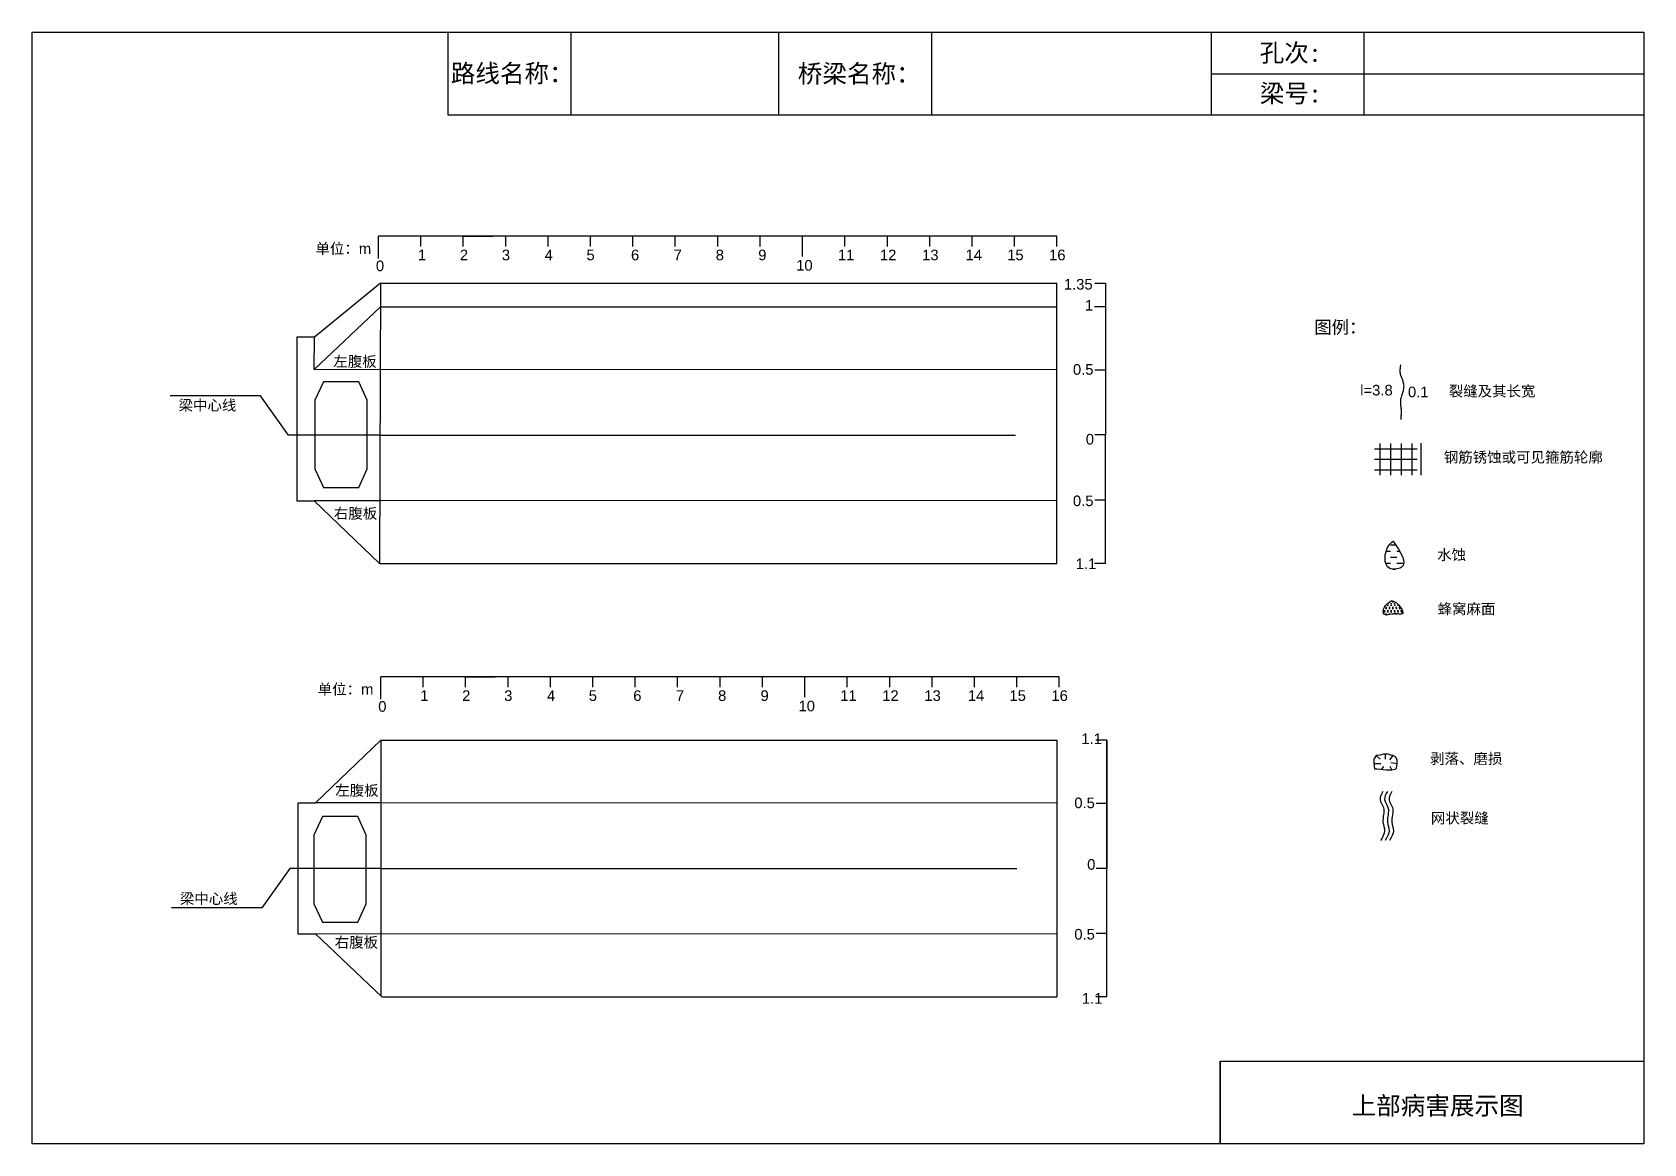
# Model space of a CAD drawing. Header units: millimetres. Extents: x 3506 to 3642, y 1512 to 1538.
# Drawn here: x 3554.01 to 3592.01, y 1511.9 to 1538.1 of the extents above; entities that cross this region are included whole.
import ezdxf

# ---------------------------------------------------------------- set-up
doc = ezdxf.new("R2010")
doc.units = ezdxf.units.MM
doc.linetypes.add('CENTER2', pattern=[1.125, 0.75, -0.125, 0.125, -0.125])
doc.linetypes.add('DASHED', pattern=[0.75, 0.5, -0.25])
for name, color, linetype in [('加固措施', 7, 'Continuous'), ('图层1', 7, 'Continuous'), ('病害', 5, 'Continuous')]:
    doc.layers.add(name, color=color, linetype=linetype)
doc.styles.get("Standard").update_dxf_attribs({"font": 'arial.ttf'})
doc.styles.add('汉字', font='')
doc.styles.get('汉字').set_extended_font_data('SimSun')

msp = doc.modelspace()

# ---------------------------------------------------------------- texts
for s, p in [('单位：m', (3560.684, 1532.872)), ('1', (3563.101, 1532.721)), ('2', (3564.09, 1532.721)), ('3', (3565.08, 1532.721)), ('4', (3566.09, 1532.721)), ('5', (3567.075, 1532.721)), ('6', (3568.125, 1532.721)), ('7', (3569.131, 1532.721)), ('8', (3570.124, 1532.721)), ('9', (3571.125, 1532.721)), ('11', (3573.003, 1532.721)), ('12', (3573.995, 1532.721)), ('13', (3574.989, 1532.721)), ('14', (3576.014, 1532.721)), ('15', (3576.995, 1532.721)), ('16', (3577.984, 1532.721)), ('0', (3562.11, 1532.465)), ('10', (3572.02, 1532.476)), ('左腹板', (3561.105, 1530.211)), ('梁中心线', (3557.456, 1529.178)), ('0', (3578.849, 1528.377)), ('右腹板', (3561.118, 1526.63)), ('0.5', (3578.546, 1526.925)), ('1.1', (3578.612, 1525.442)), ('单位：m', (3560.738, 1522.485)), ('0', (3562.165, 1522.079)), ('1', (3563.155, 1522.334)), ('2', (3564.144, 1522.334)), ('3', (3565.135, 1522.334)), ('4', (3566.145, 1522.334)), ('5', (3567.129, 1522.334)), ('6', (3568.179, 1522.334)), ('7', (3569.186, 1522.334)), ('8', (3570.179, 1522.334)), ('9', (3571.179, 1522.334)), ('10', (3572.075, 1522.089)), ('11', (3573.058, 1522.334)), ('12', (3574.049, 1522.334)), ('13', (3575.043, 1522.334)), ('14', (3576.068, 1522.334)), ('15', (3577.049, 1522.334)), ('16', (3578.039, 1522.334)), ('1.1', (3578.745, 1521.318)), ('左腹板', (3561.15, 1520.1)), ('0.5', (3578.578, 1519.806)), ('0', (3578.882, 1518.355)), ('梁中心线', (3557.488, 1517.548)), ('右腹板', (3561.138, 1516.52)), ('0.5', (3578.578, 1516.709)), ('1.1', (3578.756, 1515.198))]:
    msp.add_text(s, height=0.25).set_placement(p)
for s, p in [('1.35', (3578.332, 1532.03)), ('1', (3578.83, 1531.534)), ('0.5', (3578.546, 1530.022))]:
    msp.add_text(s, height=0.25, rotation=360).set_placement(p)
at = {"layer": '图层1', "style": '汉字'}
for s, p in [('孔次:', (3582.95, 1537.4)), ('路线名称：', (3563.875, 1536.914)), ('桥梁名称：', (3572.058, 1536.907)), ('梁号:', (3582.952, 1536.44)), ('上部病害展示图', (3585.117, 1512.582))]:
    msp.add_text(s, height=0.425, dxfattribs=at).set_placement(p)
at = {"layer": '图层1', "lineweight": -2, "attachment_point": 1}
for s, insert, char_height in [('图例：', (3584.238, 1531.294), 0.3), ('l=3.8', (3585.32, 1529.784), 0.25), ('0.1', (3586.446, 1529.742), 0.25), ('裂缝及其长宽', (3587.408, 1529.761), 0.25), ('钢筋锈蚀或可见箍筋轮廓', (3587.291, 1528.204), 0.25), ('水蚀', (3587.134, 1525.905), 0.25), ('蜂窝麻面', (3587.145, 1524.629), 0.25), ('剥落、磨损', (3586.968, 1521.098), 0.25), ('网状裂缝', (3586.986, 1519.697), 0.25)]:
    msp.add_mtext(s, dxfattribs=dict(at, insert=insert, char_height=char_height))

# ---------------------------------------------------------------- blocks, each defined once
blk = doc.blocks.new('adfsd')
at = {"lineweight": -2, "ltscale": 0.5}
for p, q in [((1140.876, -3083.768), (1140.94, -3083.769)), ((1140.897, -3083.694), (1140.936, -3083.729)), ((1140.948, -3083.824), (1140.969, -3083.796)), ((1140.983, -3083.682), (1140.981, -3083.729)), ((1141.053, -3083.694), (1141.022, -3083.735)), ((1141.045, -3083.83), (1141.028, -3083.796)), ((1141.094, -3083.772), (1141.036, -3083.763))]:
    blk.add_line(p, q, dxfattribs=at)
blk.add_lwpolyline([(1141, -3083.682), (1140.967, -3083.682), (1140.934, -3083.69), (1140.897, -3083.694), (1140.876, -3083.727), (1140.876, -3083.768), (1140.88, -3083.818), (1140.905, -3083.818), (1140.991, -3083.83), (1141.045, -3083.83), (1141.078, -3083.822), (1141.09, -3083.814), (1141.094, -3083.772), (1141.094, -3083.735), (1141.078, -3083.707), (1141.053, -3083.694), (1141.033, -3083.69), (1141, -3083.678)], dxfattribs=at)

# ---------------------------------------------------------------- hatches: boundary and pattern name
at = {"layer": '加固措施', "lineweight": -2}
h = msp.add_hatch(dxfattribs=at)
h.set_pattern_fill('DASH', color=256, scale=0.045)
h.set_pattern_definition([(0, (3314.14675, 1507.8649), (0.142875, 0.142875), [0.142875, -0.142875])])
edge = h.paths.add_edge_path()
edge.add_spline(control_points=[(3586.095, 1526.102), (3586.059, 1526.071), (3585.892, 1525.923), (3585.847, 1525.385), (3586.518, 1525.48), (3586.27, 1525.845), (3586.095, 1526.102)], knot_values=[0, 0, 0, 0, 3.237042, 15.187225, 21.182779, 35.601669, 35.601669, 35.601669, 35.601669], degree=3, periodic=0)
h = msp.add_hatch(dxfattribs=at)
h.set_pattern_fill('DOTS', scale=0.05)
h.set_pattern_definition([(0, (3283.87282, 1501.412424), (0.0396875, 0.079375), [0, -0.079375])])
edge = h.paths.add_edge_path()
edge.add_spline(control_points=[(3586.047, 1524.69), (3585.973, 1524.639), (3585.867, 1524.566), (3585.855, 1524.297), (3586.105, 1524.421), (3586.445, 1524.324), (3586.192, 1524.696), (3586.056, 1524.69), (3586.047, 1524.69)], knot_values=[0, 0, 0, 0, 5.205471, 7.397577, 12.944796, 16.169923, 23.88441, 24.400432, 24.400432, 24.400432, 24.400432], degree=3, periodic=0)
at = {"layer": '病害', "lineweight": -2}
h = msp.add_hatch(dxfattribs=at)
h.set_pattern_fill('DOTS', color=4, scale=0.05, style=0)
h.set_pattern_definition([(0, (3076.421475, 1471.84193), (0.0396875, 0.079375), [0, -0.079375])])
edge = h.paths.add_edge_path()
edge.add_spline(control_points=[(3586.047, 1524.69), (3585.973, 1524.639), (3585.867, 1524.566), (3585.855, 1524.297), (3586.105, 1524.421), (3586.445, 1524.324), (3586.192, 1524.696), (3586.056, 1524.69), (3586.047, 1524.69)], knot_values=[0, 0, 0, 0, 1.041094, 1.479515, 2.588959, 3.233985, 4.776882, 4.880086, 4.880086, 4.880086, 4.880086], degree=3, periodic=0)

# ---------------------------------------------------------------- linework, layer by layer
at = {"color": 0, "linetype": 'ByBlock'}
for p, q in [((3554.006, 1538.096), (3592.006, 1538.096)), ((3554.006, 1511.896), (3554.006, 1538.096)), ((3563.809, 1538.096), (3563.809, 1536.148)), ((3571.607, 1538.096), (3571.607, 1536.148)), ((3581.807, 1538.096), (3581.807, 1536.148)), ((3585.409, 1538.091), (3585.409, 1536.144)), ((3592.006, 1538.096), (3592.006, 1511.896)), ((3563.809, 1536.148), (3592.006, 1536.148)), ((3578.17, 1531.627), (3578.17, 1532.183)), ((3578.17, 1525.571), (3578.17, 1531.627)), ((3578.17, 1521.411), (3578.17, 1515.355)), ((3579.346, 1515.357), (3579.346, 1521.409)), ((3582.021, 1511.896), (3582.021, 1513.843)), ((3582.021, 1513.843), (3592.006, 1513.843)), ((3592.006, 1511.896), (3554.006, 1511.896))]:
    msp.add_line(p, q, dxfattribs=at)
at = {"color": 0}
for p, q in [((3578.17, 1533.289), (3562.17, 1533.289)), ((3562.17, 1532.76), (3562.17, 1533.289)), ((3563.17, 1533.047), (3563.17, 1533.289)), ((3564.17, 1533.289), (3564.87, 1533.289)), ((3564.17, 1533.047), (3564.17, 1533.289)), ((3565.17, 1533.047), (3565.17, 1533.289)), ((3566.17, 1533.047), (3566.17, 1533.289)), ((3567.17, 1533.047), (3567.17, 1533.289)), ((3568.17, 1533.047), (3568.17, 1533.289)), ((3569.17, 1533.047), (3569.17, 1533.289)), ((3570.17, 1533.047), (3570.17, 1533.289)), ((3571.17, 1533.047), (3571.17, 1533.289)), ((3572.17, 1532.806), (3572.17, 1533.289)), ((3573.17, 1533.047), (3573.17, 1533.289)), ((3574.17, 1533.047), (3574.17, 1533.289)), ((3575.17, 1533.047), (3575.17, 1533.289)), ((3576.17, 1533.047), (3576.17, 1533.289)), ((3577.17, 1533.047), (3577.17, 1533.289)), ((3578.17, 1533.047), (3578.17, 1533.289)), ((3562.217, 1532.183), (3560.661, 1530.909)), ((3562.217, 1532.183), (3562.194, 1525.571)), ((3579.064, 1532.183), (3579.314, 1532.183)), ((3579.314, 1532.183), (3579.314, 1529.883)), ((3562.215, 1531.627), (3560.658, 1530.143)), ((3562.215, 1531.627), (3578.17, 1531.627)), ((3579.314, 1531.625), (3579.051, 1531.625)), ((3578.17, 1530.138), (3562.197, 1530.146)), ((3579.314, 1530.131), (3579.064, 1530.131)), ((3559.389, 1529.525), (3557.256, 1529.525)), ((3560.049, 1528.599), (3559.389, 1529.525)), ((3579.314, 1529.883), (3579.314, 1528.603)), ((3579.314, 1528.603), (3579.064, 1528.603)), ((3579.314, 1527.315), (3579.314, 1528.595)), ((3579.314, 1525.573), (3579.314, 1527.315)), ((3562.194, 1525.571), (3560.652, 1527.052)), ((3578.17, 1527.06), (3562.197, 1527.052)), ((3579.314, 1527.067), (3579.064, 1527.067)), ((3562.194, 1525.571), (3578.17, 1525.571)), ((3579.314, 1525.573), (3579.051, 1525.573)), ((3578.225, 1522.902), (3562.225, 1522.902)), ((3562.225, 1522.373), (3562.225, 1522.902)), ((3563.225, 1522.661), (3563.225, 1522.902)), ((3564.225, 1522.902), (3564.925, 1522.902)), ((3564.225, 1522.661), (3564.225, 1522.902)), ((3565.225, 1522.661), (3565.225, 1522.902)), ((3566.225, 1522.661), (3566.225, 1522.902)), ((3567.225, 1522.661), (3567.225, 1522.902)), ((3568.225, 1522.661), (3568.225, 1522.902)), ((3569.225, 1522.661), (3569.225, 1522.902)), ((3570.225, 1522.661), (3570.225, 1522.902)), ((3571.225, 1522.661), (3571.225, 1522.902)), ((3572.225, 1522.419), (3572.225, 1522.902)), ((3573.225, 1522.661), (3573.225, 1522.902)), ((3574.225, 1522.661), (3574.225, 1522.902)), ((3575.225, 1522.661), (3575.225, 1522.902)), ((3576.225, 1522.661), (3576.225, 1522.902)), ((3577.225, 1522.661), (3577.225, 1522.902)), ((3578.225, 1522.661), (3578.225, 1522.902)), ((3562.226, 1521.411), (3560.684, 1519.93)), ((3562.226, 1521.411), (3578.17, 1521.411)), ((3562.226, 1521.411), (3562.226, 1515.375)), ((3579.346, 1521.409), (3579.084, 1521.409)), ((3579.346, 1521.409), (3579.346, 1519.667)), ((3578.17, 1519.922), (3562.229, 1519.93)), ((3579.346, 1519.915), (3579.096, 1519.915)), ((3579.346, 1519.667), (3579.346, 1518.387)), ((3560.082, 1518.383), (3559.421, 1517.457)), ((3579.346, 1518.387), (3579.096, 1518.387)), ((3579.346, 1517.099), (3579.346, 1518.379)), ((3559.421, 1517.457), (3557.288, 1517.457)), ((3579.346, 1515.357), (3579.346, 1517.099)), ((3562.247, 1515.355), (3560.69, 1516.838)), ((3578.17, 1516.844), (3562.229, 1516.836)), ((3579.346, 1516.851), (3579.096, 1516.851)), ((3562.247, 1515.355), (3578.17, 1515.355)), ((3579.346, 1515.357), (3579.084, 1515.357))]:
    msp.add_line(p, q, dxfattribs=at)
for p, q in [((3562.217, 1532.183), (3578.17, 1532.183)), ((3562.192, 1528.599), (3560.049, 1528.599)), ((3562.225, 1518.383), (3560.082, 1518.383))]:
    msp.add_line(p, q)
at = {"color": 5}
for p, q in [((3560.661, 1530.909), (3560.246, 1530.91)), ((3560.246, 1530.91), (3560.246, 1527.052)), ((3560.658, 1530.143), (3560.661, 1530.909)), ((3562.203, 1530.137), (3560.658, 1530.143)), ((3560.246, 1527.052), (3560.652, 1527.052)), ((3562.197, 1527.052), (3560.652, 1527.052)), ((3560.278, 1516.838), (3560.278, 1519.93)), ((3560.278, 1519.93), (3560.684, 1519.93)), ((3562.229, 1519.93), (3560.684, 1519.93)), ((3560.69, 1516.838), (3560.278, 1516.838)), ((3562.235, 1516.845), (3560.69, 1516.838))]:
    msp.add_line(p, q, dxfattribs=at)
at = {"color": 1, "linetype": 'CENTER2', "ltscale": 20}
for p, q in [((3562.192, 1528.599), (3578.17, 1528.599)), ((3562.192, 1528.599), (3578.17, 1528.599)), ((3562.225, 1518.383), (3578.17, 1518.383)), ((3562.225, 1518.383), (3578.17, 1518.383))]:
    msp.add_line(p, q, dxfattribs=at)
at = {"color": 1, "linetype": 'DASHED', "ltscale": 2}
for p, q in [((3585.785, 1528.404), (3585.785, 1527.654)), ((3586.035, 1528.404), (3586.035, 1527.654)), ((3586.285, 1528.404), (3586.285, 1527.654)), ((3586.535, 1528.404), (3586.535, 1527.654)), ((3586.749, 1528.406), (3586.749, 1527.656)), ((3585.66, 1528.279), (3586.91, 1528.279)), ((3585.66, 1528.029), (3586.91, 1528.029)), ((3585.66, 1527.779), (3586.91, 1527.779))]:
    msp.add_line(p, q, dxfattribs=at)
at = {"color": 0, "linetype": 'ByBlock'}
msp.add_lwpolyline([(3554.006, 1538.096), (3592.006, 1538.096), (3592.006, 1511.896), (3554.006, 1511.896)], close=True, dxfattribs=at)
at = {"color": 5}
for points in [[(3560.874, 1527.368), (3561.706, 1527.368), (3561.906, 1527.804), (3561.906, 1529.423), (3561.706, 1529.858), (3560.874, 1529.858), (3560.674, 1529.423), (3560.674, 1527.804)], [(3560.849, 1517.116), (3561.681, 1517.116), (3561.881, 1517.552), (3561.881, 1519.17), (3561.681, 1519.606), (3560.849, 1519.606), (3560.649, 1519.17), (3560.649, 1517.552)]]:
    msp.add_lwpolyline(points, close=True, dxfattribs=at)
at = {"lineweight": -2}
msp.add_spline([(3586.047, 1524.69), (3585.873, 1524.496), (3585.873, 1524.387), (3586.15, 1524.387), (3586.312, 1524.387), (3586.073, 1524.69), (3586.047, 1524.69)], degree=3, dxfattribs=at)
for points in [[(3585.857, 1520.198), (3585.789, 1520.008), (3585.869, 1519.818), (3585.857, 1519.475), (3585.894, 1519.273), (3585.802, 1519.046)], [(3585.963, 1520.198), (3585.895, 1520.008), (3585.975, 1519.818), (3585.963, 1519.475), (3586, 1519.273), (3585.908, 1519.046)], [(3586.067, 1520.198), (3586, 1520.008), (3586.079, 1519.818), (3586.067, 1519.475), (3586.104, 1519.273), (3586.012, 1519.046)]]:
    msp.add_spline(points, degree=3)
at = {"layer": '加固措施', "lineweight": -2}
msp.add_spline([(3586.095, 1526.102), (3585.994, 1525.997), (3586.016, 1525.459), (3586.285, 1525.482), (3586.095, 1526.102)], degree=3, dxfattribs=at)
at = {"layer": '图层1', "lineweight": -2}
msp.add_open_spline([(3586.274, 1530.259), (3586.271, 1530.243), (3586.268, 1530.228), (3586.261, 1530.182), (3586.257, 1530.153), (3586.255, 1530.113), (3586.255, 1530.1), (3586.257, 1530.079), (3586.257, 1530.071), (3586.26, 1530.056), (3586.262, 1530.048), (3586.269, 1530.021), (3586.276, 1530), (3586.294, 1529.953), (3586.305, 1529.928), (3586.324, 1529.874), (3586.333, 1529.844), (3586.343, 1529.793), (3586.345, 1529.774), (3586.345, 1529.734), (3586.344, 1529.715), (3586.339, 1529.679), (3586.335, 1529.661), (3586.327, 1529.628), (3586.322, 1529.612), (3586.31, 1529.572), (3586.302, 1529.549), (3586.287, 1529.505), (3586.281, 1529.485), (3586.274, 1529.457), (3586.273, 1529.449), (3586.27, 1529.433), (3586.269, 1529.426), (3586.268, 1529.412), (3586.268, 1529.405), (3586.267, 1529.377), (3586.268, 1529.356), (3586.272, 1529.311), (3586.275, 1529.287), (3586.279, 1529.245), (3586.281, 1529.227), (3586.283, 1529.194), (3586.284, 1529.179), (3586.284, 1529.149), (3586.284, 1529.134), (3586.283, 1529.09), (3586.282, 1529.061), (3586.278, 1529.011), (3586.277, 1528.99), (3586.275, 1528.969)], degree=3, knots=[0, 0, 0, 0, 0.93103, 0.93103, 2.904338, 2.904338, 3.933552, 3.933552, 4.598026, 4.598026, 5.2625, 5.2625, 6.799065, 6.799065, 8.335629, 8.335629, 9.872194, 9.872194, 10.744529, 10.744529, 11.616864, 11.616864, 12.4892, 12.4892, 13.361535, 13.361535, 14.755665, 14.755665, 16.149795, 16.149795, 16.835641, 16.835641, 17.410365, 17.410365, 17.98509, 17.98509, 19.45733, 19.45733, 20.929571, 20.929571, 21.910052, 21.910052, 22.722819, 22.722819, 23.535585, 23.535585, 25.161117, 25.161117, 26.428502, 26.428502, 26.428502, 26.428502], dxfattribs=at)
at = {"layer": '病害', "color": 5}
for p, q in [((3563.809, 1538.096), (3563.809, 1536.148)), ((3571.607, 1538.096), (3571.607, 1536.148)), ((3581.807, 1538.096), (3581.807, 1536.148)), ((3592.006, 1538.096), (3592.006, 1536.148)), ((3563.809, 1536.148), (3581.767, 1536.148)), ((3581.767, 1536.148), (3592.006, 1536.148)), ((3582.021, 1513.843), (3592.006, 1513.843)), ((3582.021, 1513.843), (3582.021, 1511.896))]:
    msp.add_line(p, q, dxfattribs=at)
at = {"layer": '病害', "color": 0}
for p, q in [((3566.705, 1538.096), (3566.705, 1536.148)), ((3575.209, 1538.096), (3575.209, 1536.148)), ((3581.807, 1537.117), (3592.007, 1537.117))]:
    msp.add_line(p, q, dxfattribs=at)

# ---------------------------------------------------------------- block references
at = {"color": 0, "xscale": 2.5, "yscale": 2.5, "zscale": 2.5}
msp.add_blockref('adfsd', (733.454, 9230.281), dxfattribs=at)

msp.set_redraw_order([(e.dxf.handle, doc.entitydb.next_handle()) for e in msp.query("TEXT MTEXT ATTDEF DIMENSION ARC_DIMENSION")])  # texts and dimensions are drawn at this point

doc.saveas('drawing.dxf')
